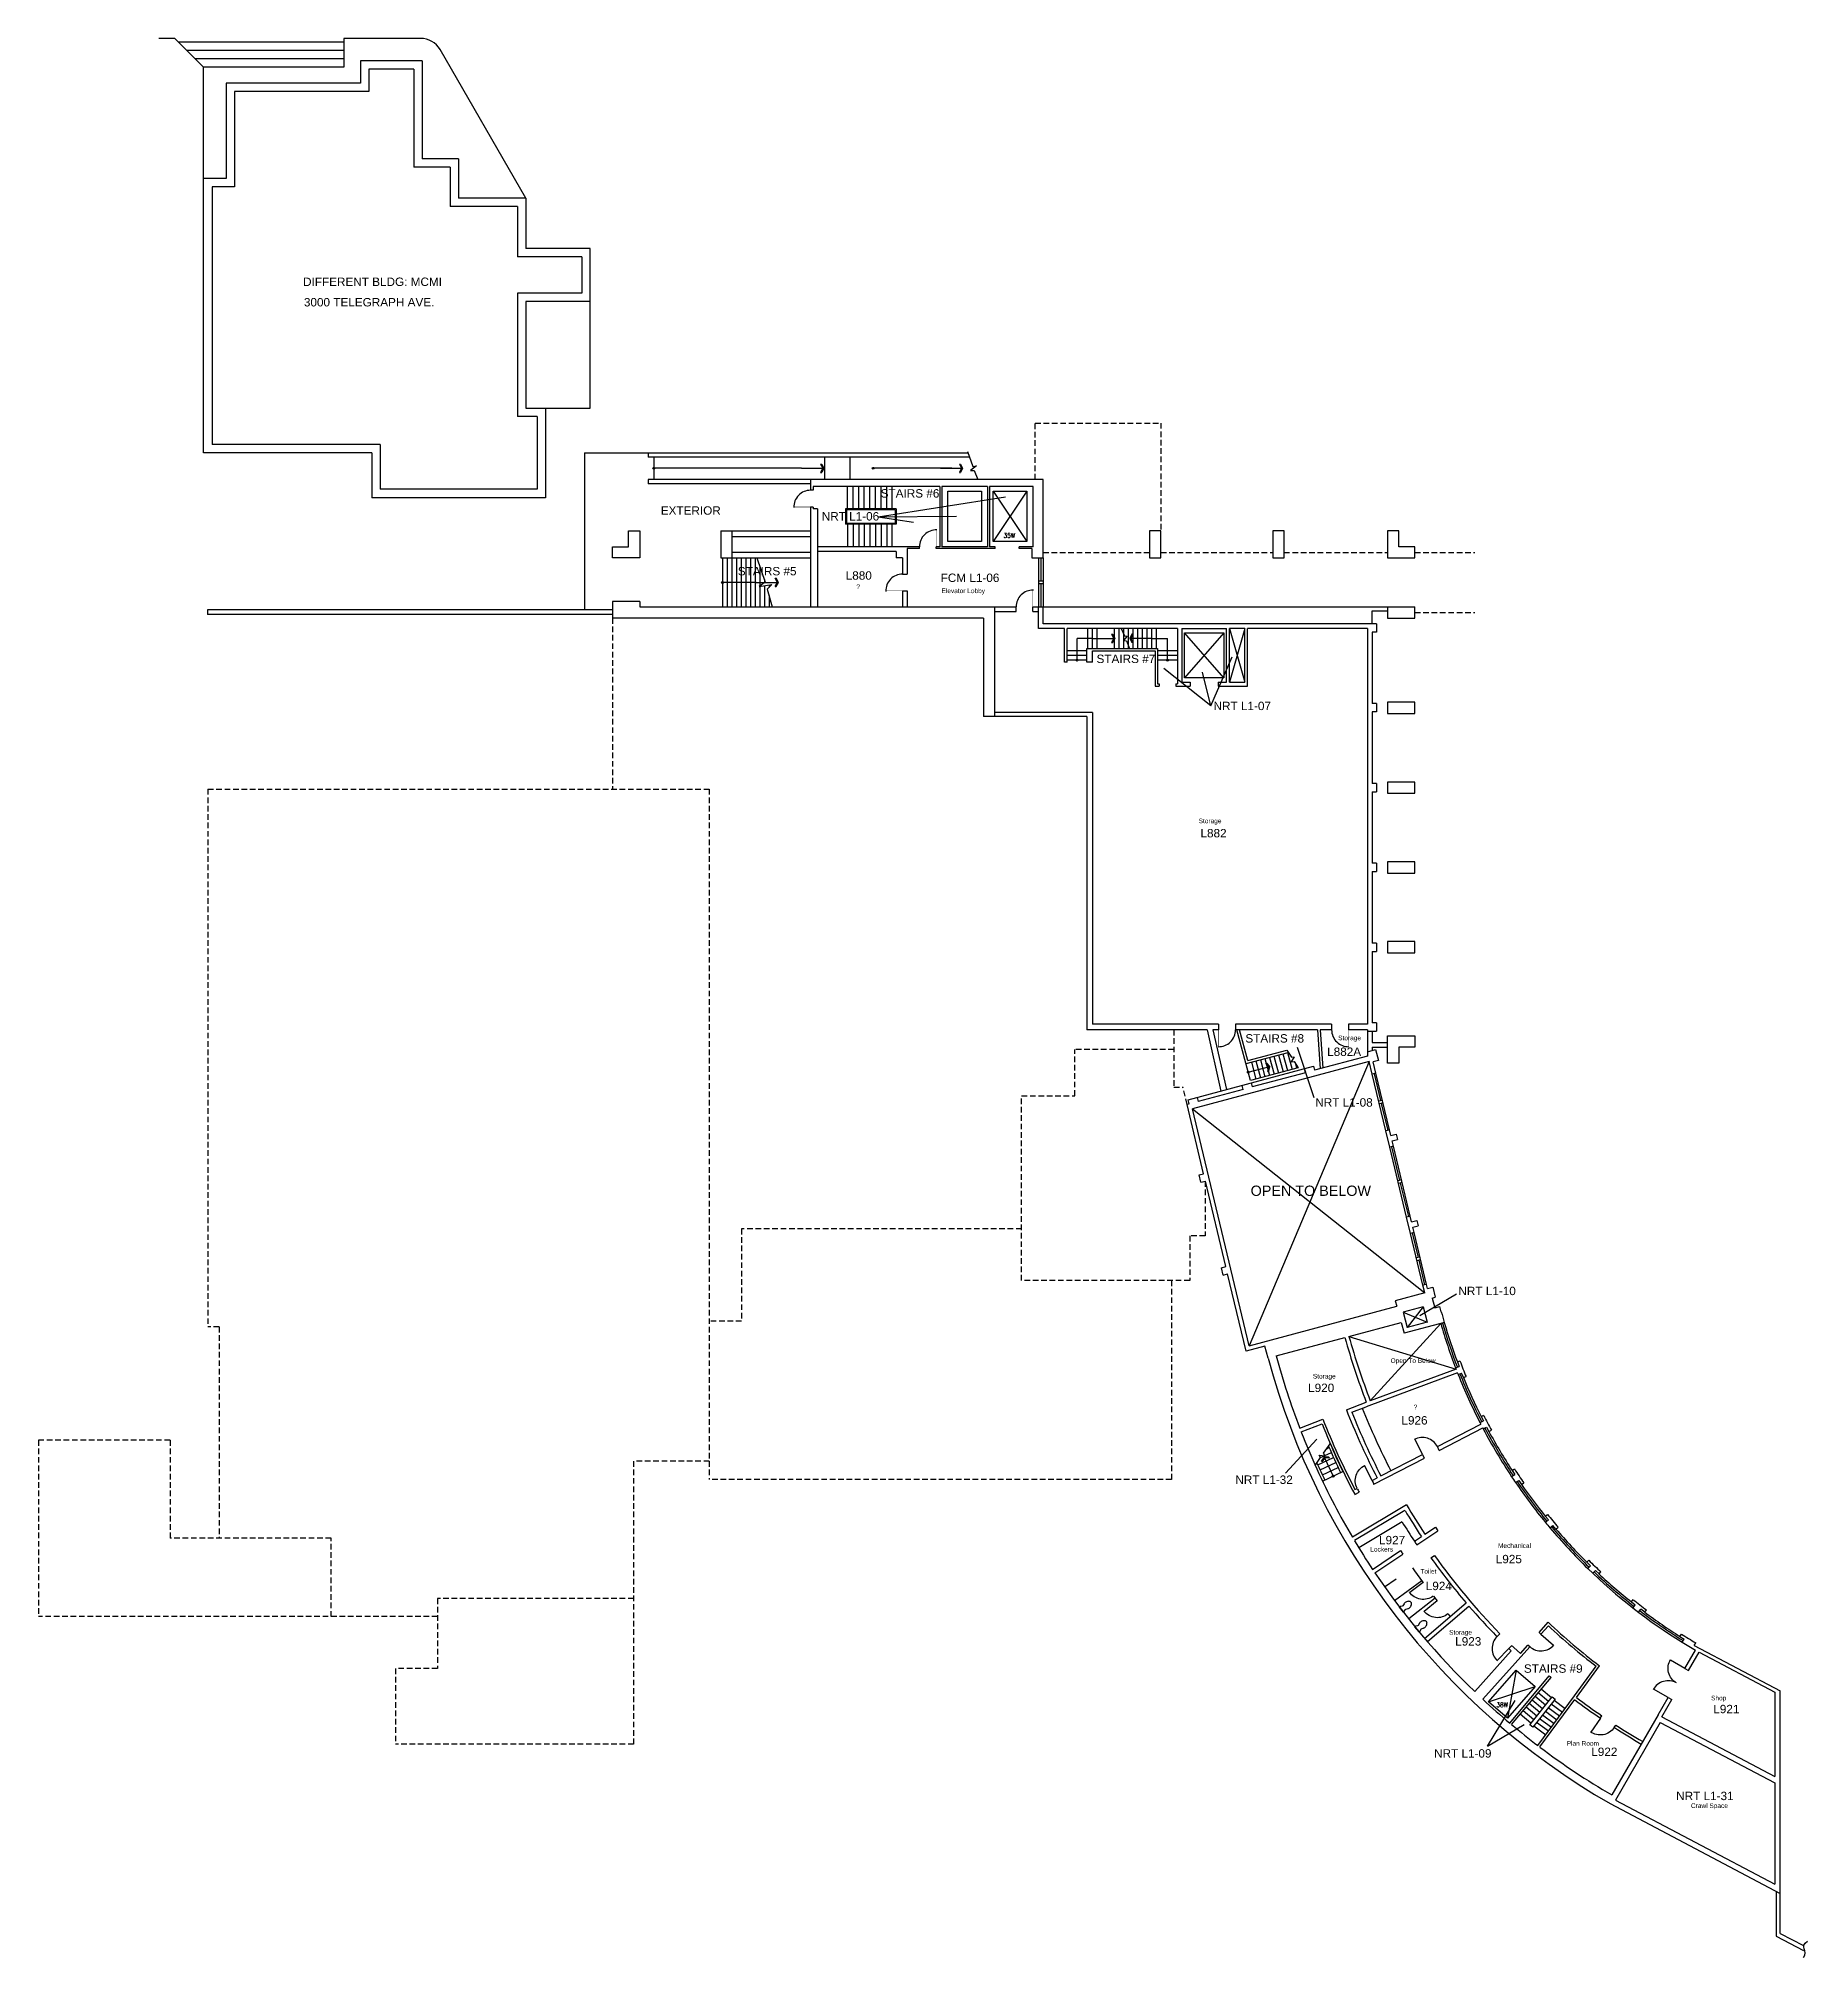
# Model space of a CAD drawing. Extents: x 1035 to 9059, y 37 to 4156.
# Drawn here: x 1035 to 4824, y 45 to 4156 of the extents above; entities that cross this region are included whole.
import ezdxf

# ---------------------------------------------------------------- set-up
doc = ezdxf.new("R2010")
doc.units = 0
doc.header["$LTSCALE"] = 96
doc.header["$MEASUREMENT"] = 0
doc.linetypes.add('HIDDEN2', pattern=[0.1875, 0.125, -0.0625])
doc.layers.get('0').update_dxf_attribs({"linetype": 'CONTINUOUS'})
for name, color, linetype in [('A-ANNO-RNUM', 4, 'CONTINUOUS'), ('A-ANNO-TEXT', 4, 'CONTINUOUS'), ('A-ANNO-TEXT-CTC', 181, 'CONTINUOUS'), ('A-DOOR', 2, 'CONTINUOUS'), ('A-FLOR-CASE', 3, 'CONTINUOUS'), ('A-FLOR-SHFT', 1, 'CONTINUOUS'), ('A-FLOR-STRS', 2, 'CONTINUOUS'), ('A-GLAZ', 2, 'CONTINUOUS'), ('A-OVHD', 1, 'HIDDEN2'), ('A-SYMB', 2, 'CONTINUOUS'), ('A-WALL-FULL', 6, 'CONTINUOUS'), ('A-WALL-SILL', 1, 'CONTINUOUS'), ('L-EXTERIOR', 8, 'CONTINUOUS'), ('P-FIXT', 3, 'CONTINUOUS')]:
    doc.layers.add(name, color=color, linetype=linetype)
doc.layers.add('DEF', color=31, linetype='CONTINUOUS', plot=False)
doc.styles.add('ARIAL', font='arial.ttf')
doc.styles.add('PP-FPLL-unverified$0$STANDARD', font='ROMANS.shx', dxfattribs={"width": 0.85})

msp = doc.modelspace()

# ---------------------------------------------------------------- texts
at = {"layer": 'A-ANNO-RNUM', "style": 'ARIAL'}
for s, p in [('L880', (2764.2, 2996.4)), ('L882', (3524.1, 2444.4)), ('L920', (3754.6, 1256.2)), ('L926', (3954.5, 1186.6)), ('L925', (4156.5, 889.4))]:
    msp.add_text(s, height=18, dxfattribs=at).set_placement(p)
at = {"layer": 'A-ANNO-TEXT', "style": 'ARIAL'}
for s, height, p in [('STAIRS #6', 18, (2839.1, 3172.3)), ('STAIRS #5', 18, (2533.1, 3005.7)), ('STAIRS #7', 18, (3301.4, 2817.9)), ('STAIRS #8', 18, (3620.2, 2004.8)), ('OPEN TO BELOW', 22, (3631.5, 1676.4)), ('STAIRS #9', 18, (4216.8, 654.8))]:
    msp.add_text(s, height=height, dxfattribs=at).set_placement(p)
at = {"layer": 'A-ANNO-TEXT', "style": 'PP-FPLL-unverified$0$STANDARD', "width": 0.85}
for s, p in [('35W', (3102.2, 3086)), ('38W', (4158, 581.1))]:
    msp.add_text(s, height=10.06, dxfattribs=at).set_placement(p)
at = {"layer": 'A-ANNO-TEXT-CTC', "style": 'ARIAL'}
for s, p in [('NRT L1-06', (2712.9, 3123.2)), ('FCM L1-06', (2967.6, 2991.5)), ('NRT L1-07', (3552.1, 2717)), ('L882A', (3795.4, 1976.2)), ('NRT L1-08', (3770, 1867.6)), ('NRT L1-10', (4076.5, 1463.8)), ('NRT L1-32', (3598.8, 1059.4)), ('L927', (3906.5, 930)), ('L924', (4006.6, 831.8)), ('L923', (4069.6, 713.1)), ('L921', (4622.5, 568.1)), ('L922', (4361.1, 476.5)), ('NRT L1-09', (4024.4, 473.1)), ('NRT L1-31', (4543, 382))]:
    msp.add_text(s, height=18, dxfattribs=at).set_placement(p)
at = {"layer": 'DEF', "style": 'ARIAL'}
for s, height, p in [('DIFFERENT BLDG: MCMI', 18, (1601.9, 3625.6)), ('3000 TELEGRAPH AVE.', 18, (1603.7, 3581.8)), ('EXTERIOR', 18, (2368.1, 3135.6)), ('?', 10, (2787, 2976.5)), ('Elevator Lobby', 10, (2969.4, 2967.6)), ('Storage', 10, (3520.1, 2474.7)), ('Storage', 10, (3819, 2009.8)), ('Open To Below', 10, (3931.3, 1318.4)), ('Storage', 10, (3764.9, 1285.1)), ('?', 10, (3980.7, 1219.2)), ('Lockers', 10, (3887.8, 914.5)), ('Mechanical', 10, (4161.3, 922.2)), ('Toilet', 10, (3995.1, 867)), ('Storage', 10, (4056.6, 736.4)), ('Shop', 10, (4617.8, 595.7)), ('Plan Room', 10, (4308.5, 498.5)), ('Crawl Space', 10, (4574.6, 365.1))]:
    msp.add_text(s, height=height, dxfattribs=at).set_placement(p)

# ---------------------------------------------------------------- blocks, each defined once
blk = doc.blocks.new('ARROW')
for p, q in [((0, 0), (47.9, 0)), ((41, 9), (45.5, 0)), ((41, 9), (43.2, 9)), ((45.5, 0), (41, -9)), ((43.2, 9), (47.7, 0)), ((47.7, 0), (43.2, -9)), ((41, -9), (43.2, -9))]:
    blk.add_line(p, q)
for points in [[(41, 9), (45.5, 0), (43.2, 9), (47.7, 0)], [(41, -9), (45.5, 0), (43.2, -9), (47.7, 0)]]:
    blk.add_solid(points)
blk = doc.blocks.new('90S1')
blk.add_line((-0.5, 0), (-0.5, 1))
blk.add_arc((-0.5, 0), 1, 0, 91.707)
blk = doc.blocks.new('TOILET3')
for p, q in [((0, -7), (0, 7)), ((2.5, 7), (0, 7)), ((5.6, 5), (2.5, 7)), ((7.2, 5), (5.6, 5)), ((12.3, 6.8), (7.2, 5)), ((2.5, -7), (0, -7)), ((5.6, -5), (2.5, -7)), ((7.2, -5), (5.6, -5)), ((12.3, -6.8), (7.2, -5))]:
    blk.add_line(p, q)
for centre, radius, start, end in [((15.7, -3.1), 10.5, 90, 108.8354), ((16.2, -0.6), 8.05, 71.1646, 93.7754), ((15.2, -6.5), 14, 57.6462, 74.7553), ((16.2, -4), 11.3, 36.0611, 55.3641), ((20.1, 0), 5.93, 360, 26.7012), ((20.1, 0), 5.93, 333.2988, 0), ((15.7, 3.1), 10.5, 251.1646, 270), ((15.7, 3.1), 10.5, 270, 288.8354), ((15.7, 5.9), 13.2, 284.9626, 301.7838), ((16.2, 4), 11.3, 304.6359, 323.9389)]:
    blk.add_arc(centre, radius, start, end)
blk = doc.blocks.new('break line')
at = {"layer": 'A-FLOR-STRS'}
for p, q in [((2687.1, 1178.6), (2696.7, 1163.8)), ((2702.9, 1164.5), (2696.5, 1153.7)), ((2696.5, 1153.7), (2702.8, 1154.4)), ((2696.7, 1163.8), (2702.9, 1164.5)), ((2702.8, 1154.4), (2711.6, 1140.9))]:
    blk.add_line(p, q, dxfattribs=at)

# ---------------------------------------------------------------- linework, layer by layer
at = {"layer": 'A-ANNO-TEXT'}
msp.add_lwpolyline([(4815.5, 44.6), (4818.8, 50), (4819.6, 54.9), (4818.8, 59.4), (4817.4, 63.6), (4816.3, 67.7), (4816.5, 71.6), (4818.9, 75.6), (4824.5, 79.6)], dxfattribs=at)
at = {"layer": 'A-ANNO-TEXT-CTC'}
for p, q in [((2833.7, 3130.8), (3106.3, 3173.7)), ((2833.7, 3130.8), (3001.7, 3132.7)), ((2833.7, 3130.8), (2909.6, 3119.7)), ((3546.5, 2726.2), (3445.3, 2805.9)), ((3546.5, 2726.2), (3528.4, 2798.2)), ((3546.5, 2726.2), (3592.2, 2831.1)), ((3767.6, 1886.4), (3732.1, 1994)), ((3993.8, 1419.9), (4072.2, 1466.4)), ((3706.1, 1082.3), (3773.1, 1155.5)), ((4138.8, 497.3), (4197.9, 595.7)), ((4138.8, 497.3), (4217.2, 543.8))]:
    msp.add_line(p, q, dxfattribs=at)
at = {"layer": 'A-DOOR'}
for points in [[(2689, 3188, 0.422967), (2653, 3150.9)], [(2959.1, 3103, 0.422967), (2922, 3067)], [(2886, 3008.5, 0.422967), (2850, 2971.4)], [(3166.1, 2974, 0.422967), (3129, 2938)], [(3561.9, 1996, 0.422967), (3599, 2032)], [(3805, 2032, 0.422967), (3842.1, 1996)]]:
    msp.add_lwpolyline(points, format="xyb", dxfattribs=at)
at = {"layer": 'A-DOOR', "const_width": 1}
for points in [[(2689, 3152), (2653, 3152)], [(2958, 3067), (2958, 3103)], [(2886, 2972.5), (2850, 2972.5)], [(3165, 2938), (3165, 2974)], [(3563, 2032), (3563, 1996)], [(3841, 2032), (3841, 1996)]]:
    msp.add_lwpolyline(points, dxfattribs=at)
at = {"layer": 'A-FLOR-CASE'}
msp.add_line((3956, 977.9), (3863.3, 922.3), dxfattribs=at)
for centre, radius, start, end in [((5283.2, 1785.7), 1521, 201.7577, 207.329), ((5194.6, 1740.2), 1454.4, 211.6153, 213.5403)]:
    msp.add_arc(centre, radius, start, end, dxfattribs=at)
at = {"layer": 'A-FLOR-SHFT'}
for p, q in [((3080, 3186), (3152, 3078)), ((3152, 3186), (3080, 3078)), ((3574, 2786.5), (3490, 2882.5)), ((3574, 2882.5), (3490, 2786.5)), ((4200.1, 660.6), (4181.7, 557.3)), ((4141, 592.7), (4240.8, 625.2))]:
    msp.add_line(p, q, dxfattribs=at)
for points in [[(2983, 3186), (3055, 3186), (3055, 3078), (2983, 3078)], [(3080, 3186), (3152, 3186), (3152, 3078), (3080, 3078)], [(3490, 2882.5), (3574, 2882.5), (3574, 2786.5), (3490, 2786.5)], [(4200.1, 660.6), (4240.8, 625.2), (4181.7, 557.3), (4141, 592.7)]]:
    msp.add_lwpolyline(points, close=True, dxfattribs=at)
for points in [[(3586, 2892), (3619, 2777)], [(3619, 2892), (3586, 2777)], [(3885.6, 1964.4), (3628.3, 1355.2)], [(3506.8, 1862.9), (4004.3, 1468.5)], [(4038.7, 1403.1), (3887.6, 1237.7)], [(3958.3, 1427.1), (4009.6, 1405.7)], [(4000.8, 1438.5), (3967.1, 1394.3)], [(3842.1, 1375.3), (4071.6, 1305.4)]]:
    msp.add_lwpolyline(points, dxfattribs=at)
at = {"layer": 'A-FLOR-STRS'}
for p, q in [((1689, 4148), (1335, 4148)), ((1689, 4130), (1353, 4130)), ((1689, 4112), (1371, 4112)), ((2341, 3268), (2341, 3259)), ((3029.3, 3259), (2341, 3259)), ((2353, 3259), (2353, 3211)), ((2719, 3259), (2719, 3211)), ((2773, 3259), (2773, 3211)), ((2341, 3211), (2341, 3202)), ((2689, 3211), (2341, 3211)), ((2689, 3202), (2341, 3202)), ((2768, 3148), (2768, 3196)), ((2780, 3148), (2780, 3196)), ((2792, 3148), (2792, 3196)), ((2804, 3148), (2804, 3196)), ((2816, 3148), (2816, 3196)), ((2828, 3148), (2828, 3196)), ((2840, 3148), (2840, 3196)), ((2852, 3148), (2852, 3196)), ((2864, 3146), (2864, 3196)), ((2872, 3148), (2764, 3148)), ((2764, 3148), (2764, 3115)), ((2870, 3146), (2766, 3146)), ((2766, 3146), (2766, 3117)), ((2870, 3146), (2870, 3117)), ((2872, 3148), (2872, 3115)), ((2872, 3115), (2764, 3115)), ((2870, 3117), (2766, 3117)), ((2768, 3115), (2768, 3067)), ((2780, 3115), (2780, 3067)), ((2792, 3115), (2792, 3067)), ((2804, 3115), (2804, 3067)), ((2816, 3115), (2816, 3067)), ((2828, 3115), (2828, 3067)), ((2840, 3115), (2840, 3067)), ((2852, 3115), (2852, 3067)), ((2864, 3067), (2864, 3117)), ((3283, 2849.2), (3283, 2892)), ((3293, 2849.2), (3293, 2892)), ((3303, 2849.2), (3303, 2892)), ((3339, 2892), (3339, 2849.2)), ((3349, 2892), (3349, 2849.2)), ((3354.5, 2892), (3361, 2876)), ((3359, 2892), (3359, 2849.2)), ((3369, 2892), (3369, 2849.2)), ((3379, 2892), (3379, 2849.2)), ((3389, 2892), (3389, 2849.2)), ((3399, 2892), (3399, 2849.2)), ((3409, 2892), (3409, 2849.2)), ((3419, 2892), (3419, 2849.2)), ((3429, 2892), (3429, 2849.2)), ((3281, 2844), (3238.2, 2844)), ((3367.4, 2875.5), (3358.9, 2865.8)), ((3358.9, 2865.8), (3365.3, 2865.3)), ((3361, 2876), (3367.4, 2875.5)), ((3365.3, 2865.3), (3371.7, 2849.2)), ((3475, 2844), (3432.2, 2844)), ((3281, 2834), (3238.2, 2834)), ((3281, 2824), (3238.2, 2824)), ((3475, 2834), (3432.2, 2834)), ((3475, 2824), (3432.2, 2824)), ((3769.9, 1099.1), (3781.4, 1115.8)), ((3775.1, 1100.2), (3809.3, 1115.7)), ((3781.4, 1115.8), (3778.4, 1121.3)), ((3778.4, 1121.3), (3790.9, 1119.5)), ((3781.3, 1116), (3789.5, 1119.7)), ((3787.8, 1125), (3802, 1145.4)), ((3790.9, 1119.5), (3787.8, 1125)), ((3790.5, 1120.1), (3804.5, 1126.4)), ((3794.7, 1134.8), (3799.9, 1137.1)), ((3780.1, 1089.3), (3814.1, 1105.1)), ((3785.1, 1078.5), (3819, 1094.5)), ((3785.5, 1065.4), (3828.8, 1086.2)), ((3917.9, 839), (3942.9, 855.8)), ((3998.1, 851.5), (3940, 809.1)), ((4026.5, 814.7), (3970.1, 770)), ((4275.7, 601.2), (4253.8, 619.5)), ((4244.4, 562.1), (4221.7, 581.1)), ((4250.7, 569.9), (4228.2, 588.8)), ((4256.9, 577.7), (4234.6, 596.4)), ((4263.2, 585.6), (4241, 604.1)), ((4269.4, 593.4), (4247.4, 611.8)), ((4269.1, 580.2), (4293.4, 562.3)), ((4275.4, 588), (4299.3, 570.3)), ((4281.6, 595.8), (4305.2, 578.4)), ((4232, 546.5), (4208.9, 565.8)), ((4238.2, 554.3), (4215.3, 573.4)), ((4237.9, 541.1), (4263.7, 522)), ((4244.1, 548.9), (4269.7, 530.1)), ((4250.4, 556.7), (4275.6, 538.1)), ((4256.6, 564.5), (4281.5, 546.2)), ((4262.9, 572.3), (4287.4, 554.2))]:
    msp.add_line(p, q, dxfattribs=at)
at = {"layer": 'A-FLOR-STRS', "extrusion": (0, 0, -1)}
for p, q in [((3631.3, 1923.5), (3602.2, 2032)), ((3625.3, 1966.1), (3607.7, 2032)), ((3621.6, 1959.7), (3712.1, 1983.9)), ((3625.3, 1966.1), (3709.1, 1988.6)), ((3681.5, 1975.7), (3691.2, 1939.5)), ((3691.2, 1978.3), (3700.9, 1942.1)), ((3700.8, 1980.9), (3710.5, 1944.7)), ((3710.5, 1983.5), (3720.2, 1947.3)), ((3733.6, 1950.9), (3631.3, 1923.5)), ((3633.2, 1962.8), (3642.9, 1926.6)), ((3642.9, 1965.4), (3652.6, 1929.2)), ((3652.5, 1968), (3662.2, 1931.7)), ((3662.2, 1970.5), (3671.9, 1934.3)), ((3671.8, 1973.1), (3681.6, 1936.9)), ((3726.8, 1961.3), (3729.9, 1949.9))]:
    msp.add_line(p, q, dxfattribs=at)
at = {"layer": 'A-FLOR-STRS'}
for points in [[(3025.2, 3271), (3036.2, 3239), (3044.2, 3240), (3031.2, 3230), (3039.2, 3230), (3047.2, 3211)], [(4022.9, 819.1), (4031.3, 808.8)], [(4054.1, 781), (4058.9, 775.1)]]:
    msp.add_lwpolyline(points, dxfattribs=at)
msp.add_lwpolyline([(4229.4, 543.3), (4277.4, 603.3), (4283.7, 598.4), (4235.7, 538.3)], close=True, dxfattribs=at)
for radius, start, end in [(1511.2, 203.2094, 205.5563), (1506, 203.0845, 205.5558), (1548.7, 204.0721, 205.5594), (1482, 215.305, 216.8179)]:
    msp.add_arc((5187.4, 1735.8), radius, start, end, dxfattribs=at)
at = {"layer": 'A-GLAZ'}
for p, q in [((3182, 3043), (3182, 2993.5)), ((3187, 2993.5), (3177, 2993.5)), ((3187, 2987.5), (3177, 2987.5)), ((3182, 2987.5), (3182, 2938))]:
    msp.add_line(p, q, dxfattribs=at)
at = {"layer": 'A-GLAZ', "extrusion": (0, 0, -1)}
for p, q in [((3896, 1938.2), (3909.8, 1880.4)), ((3911.2, 1874.5), (3925.1, 1816.7)), ((3933.5, 1781.6), (3950.7, 1709.7)), ((3952.1, 1703.8), (3969.3, 1631.9)), ((3977.7, 1596.9), (3990.3, 1544.3)), ((3991.7, 1538.5), (4004.2, 1486))]:
    msp.add_line(p, q, dxfattribs=at)
at = {"layer": 'A-GLAZ'}
for centre, radius, start, end in [((5187.4, 1735.8), 1192, 196.1625, 200.9633), ((5187.4, 1735.8), 1192, 201.6844, 207.1242), ((5187.4, 1735.8), 1192, 207.8452, 213.546), ((5187.4, 1735.8), 1192, 214.267, 219.3822), ((5187.4, 1735.8), 1192, 220.1033, 225.804), ((5105.8, 1641.2), 1067.2, 226.2067, 232.2833), ((5215.3, 1776.4), 1241.1, 232.7936, 238.0119)]:
    msp.add_arc(centre, radius, start, end, dxfattribs=at)
at = {"layer": 'A-OVHD', "linetype": 'HIDDEN2'}
for p, q in [((3170, 3211), (3170, 3332)), ((3170, 3332), (3439, 3332)), ((3439, 3332), (3439, 3101))]:
    msp.add_line(p, q, dxfattribs=at)
at = {"layer": 'A-OVHD'}
for p, q in [((3187, 3055), (3415, 3055)), ((3439, 3055), (3679, 3055)), ((3703, 3055), (3925, 3055)), ((3983, 3055), (4111.9, 3055)), ((3983, 2926), (4111.9, 2926)), ((2265, 2914), (2265, 2548)), ((1398, 2548), (2472, 2548)), ((1398, 2548), (1398, 1396)), ((2472, 2548), (2472, 1069)), ((3467, 2032), (3467, 1909)), ((3467, 1990), (3255, 1990)), ((3255, 1891), (3255, 1990)), ((3467, 1909), (3486.6, 1909)), ((3141, 1495), (3141, 1891)), ((3141, 1891), (3255, 1891)), ((3534, 1707.8), (3534, 1591)), ((3141, 1606), (2541, 1606)), ((2541, 1606), (2541, 1408)), ((3534, 1591), (3501, 1591)), ((3501, 1591), (3501, 1495)), ((3501, 1495), (3141, 1495)), ((3462, 1495), (3462, 1069)), ((2541, 1408), (2472, 1408)), ((1422, 1396), (1398, 1396)), ((1422, 1396), (1422, 943)), ((1317, 1153), (1035, 1153)), ((1035, 1153), (1035, 775)), ((1317, 1153), (1317, 943)), ((2472, 1108), (2310, 1108)), ((2310, 1108), (2310, 502)), ((3462, 1069), (2472, 1069)), ((1662, 943), (1317, 943)), ((1662, 775), (1662, 943)), ((2310, 814), (1890, 814)), ((1890, 814), (1890, 664)), ((1890, 775), (1035, 775)), ((1890, 664), (1800, 664)), ((1800, 664), (1800, 502)), ((2310, 502), (1800, 502))]:
    msp.add_line(p, q, dxfattribs=at)
at = {"layer": 'A-OVHD', "extrusion": (0, 0, -1)}
msp.add_line((3495.3, 1872.3), (3486.6, 1909), dxfattribs=at)
at = {"layer": 'A-SYMB'}
for p, q in [((2669.5, 3235), (2353, 3235)), ((2991.7, 3235), (2823.1, 3235)), ((3292.8, 2870.6), (3259.6, 2870.6)), ((3259.6, 2824), (3259.6, 2870.6)), ((3420.5, 2870.6), (3453.6, 2870.6)), ((3453.6, 2824), (3453.6, 2870.6))]:
    msp.add_line(p, q, dxfattribs=at)
for centre in [(2353, 3235), (2823.1, 3235), (3259.6, 2824), (3453.6, 2824), (3626.5, 1941.6), (3808.2, 1075.8)]:
    msp.add_circle(centre, 2, dxfattribs=at)
at = {"layer": 'A-WALL-FULL'}
for p, q in [((1327, 4156), (1293.3, 4156)), ((1389, 4094), (1327, 4156)), ((1689, 4156), (1689, 4094)), ((1853.8, 4156), (1689, 4156)), ((2079, 3814), (1895.4, 4132)), ((1389, 3268), (1389, 4094)), ((1689, 4094), (1389, 4094)), ((1725, 4108), (1725, 4060)), ((1857, 4108), (1725, 4108)), ((1743, 4090), (1743, 4042)), ((1839, 4090), (1743, 4090)), ((1839, 4090), (1839, 3880)), ((1857, 4108), (1857, 3898)), ((1437, 4060), (1437, 3856)), ((1725, 4060), (1437, 4060)), ((1455, 4042), (1455, 3838)), ((1743, 4042), (1455, 4042)), ((1917, 3880), (1839, 3880)), ((1935, 3898), (1857, 3898)), ((1917, 3880), (1917, 3796)), ((1935, 3898), (1935, 3814)), ((1437, 3856), (1389, 3856)), ((1407, 3838), (1407, 3286)), ((1455, 3838), (1407, 3838)), ((2061, 3796), (1917, 3796)), ((2079, 3814), (1935, 3814)), ((2061, 3796), (2061, 3688)), ((2079, 3814), (2079, 3706)), ((2217, 3706), (2079, 3706)), ((2217, 3364), (2217, 3706)), ((2199, 3688), (2061, 3688)), ((2199, 3688), (2199, 3610)), ((2199, 3610), (2061, 3610)), ((2061, 3610), (2061, 3346)), ((2217, 3592), (2079, 3592)), ((2079, 3592), (2079, 3364)), ((2103, 3346), (2061, 3346)), ((2079, 3364), (2217, 3364)), ((2103, 3346), (2103, 3190)), ((2121, 3364), (2121, 3172)), ((1749, 3268), (1389, 3268)), ((1767, 3286), (1407, 3286)), ((1749, 3268), (1749, 3172)), ((1767, 3286), (1767, 3190)), ((3187, 3211), (2689, 3211)), ((2689, 3211), (2689, 3188)), ((3187, 3043), (3187, 3211)), ((2121, 3172), (1749, 3172)), ((2103, 3190), (1767, 3190)), ((2694.2, 3188), (2689, 3188)), ((2966, 3196), (2694.2, 3196)), ((2694.2, 3196), (2694.2, 3188)), ((2966, 3196), (2966, 3067)), ((3068, 3196), (2970, 3196)), ((2970, 3196), (2970, 3067)), ((3068, 3196), (3068, 3067)), ((3166, 3196), (3072, 3196)), ((3072, 3196), (3072, 3067)), ((3166, 3067), (3166, 3196)), ((2689, 3152), (2689, 2938)), ((2694.2, 3152), (2689, 3152)), ((2694.2, 3152), (2694.2, 3148)), ((2704, 3148), (2694.2, 3148)), ((2704, 3148), (2704, 2938)), ((2299, 3067), (2299, 3101)), ((2299, 3101), (2323, 3101)), ((2323, 3101), (2323, 3043)), ((3439, 3101), (3415, 3101)), ((3415, 3101), (3415, 3043)), ((3439, 3043), (3439, 3101)), ((3679, 3101), (3679, 3043)), ((3703, 3101), (3679, 3101)), ((3703, 3043), (3703, 3101)), ((3925, 3101), (3925, 3043)), ((3949, 3101), (3925, 3101)), ((3949, 3067), (3949, 3101)), ((2265, 3043), (2265, 3067)), ((2265, 3067), (2299, 3067)), ((2323, 3043), (2265, 3043)), ((2922, 3067), (2704, 3067)), ((2872, 3057), (2704, 3057)), ((2872, 3057), (2872, 3043)), ((2886, 3043), (2872, 3043)), ((2886, 3043), (2886, 3008.5)), ((2922, 3063), (2896, 3063)), ((2896, 3063), (2896, 3008.5)), ((2922, 3063), (2922, 3067)), ((2966, 3067), (2958, 3067)), ((2958, 3063), (2958, 3067)), ((3084, 3063), (2958, 3063)), ((3068, 3067), (2970, 3067)), ((3084, 3067), (3072, 3067)), ((3084, 3063), (3084, 3067)), ((3166, 3067), (3136, 3067)), ((3136, 3063), (3136, 3067)), ((3163, 3063), (3136, 3063)), ((3163, 3063), (3163, 3043)), ((3163, 3043), (3187, 3043)), ((3415, 3043), (3439, 3043)), ((3679, 3043), (3703, 3043)), ((3925, 3043), (3983, 3043)), ((3983, 3067), (3949, 3067)), ((3983, 3043), (3983, 3067)), ((2886, 3008.5), (2896, 3008.5)), ((2886, 2972.5), (2886, 2938)), ((2886, 2972.5), (2896, 2972.5)), ((2896, 2972.5), (2896, 2938)), ((2265, 2932), (1397, 2932)), ((1397, 2932), (1397, 2922)), ((2265, 2922), (1397, 2922)), ((2265, 2950), (2265, 2914)), ((2323, 2950), (2265, 2950)), ((2323, 2950), (2323, 2938)), ((2323, 2938), (3129, 2938)), ((3083, 2938), (3083, 2703)), ((3083, 2928), (3129, 2928)), ((3129, 2928), (3129, 2938)), ((3165, 2938), (3983, 2938)), ((3165, 2928), (3165, 2938)), ((3165, 2928), (3177, 2928)), ((3177, 2892), (3177, 2938)), ((3187, 2902), (3187, 2938)), ((3892, 2902), (3892, 2930)), ((3892, 2930), (3925, 2930)), ((3925, 2938), (3925, 2914)), ((3983, 2914), (3983, 2938)), ((3059, 2914), (2265, 2914)), ((3059, 2914), (3059, 2703)), ((3233, 2892), (3177, 2892)), ((3901, 2902), (3187, 2902)), ((3233, 2820), (3233, 2892)), ((3475, 2892), (3238.2, 2892)), ((3238.2, 2820), (3238.2, 2892)), ((3475, 2892), (3475, 2773.2)), ((3484, 2892), (3484, 2777)), ((3484, 2892), (3580, 2892)), ((3580, 2777), (3580, 2892)), ((3619, 2892), (3586, 2892)), ((3586, 2777), (3586, 2892)), ((3619, 2777), (3619, 2892)), ((3882, 2892), (3625, 2892)), ((3625, 2768), (3625, 2892)), ((3882, 2892), (3882, 2044)), ((3892, 2884), (3892, 2731)), ((3901, 2884), (3892, 2884)), ((3901, 2902), (3901, 2884)), ((3925, 2914), (3983, 2914)), ((3281, 2849.2), (3432.2, 2849.2)), ((3281, 2820), (3281, 2849.2)), ((3293, 2844), (3427, 2844)), ((3293, 2820), (3293, 2844)), ((3427, 2844), (3427, 2768)), ((3432.2, 2849.2), (3432.2, 2773.2)), ((3238.2, 2820), (3233, 2820)), ((3293, 2820), (3281, 2820)), ((3427, 2768), (3435.6, 2768)), ((3432.2, 2773.2), (3435.6, 2773.2)), ((3435.6, 2773.2), (3435.6, 2768)), ((3471.6, 2773.2), (3471.6, 2768)), ((3471.6, 2773.2), (3475, 2773.2)), ((3471.6, 2768), (3502, 2768)), ((3484, 2777), (3502, 2777)), ((3502, 2777), (3502, 2768)), ((3562, 2777), (3562, 2768)), ((3562, 2777), (3580, 2777)), ((3562, 2768), (3625, 2768)), ((3586, 2777), (3619, 2777)), ((3901, 2731), (3892, 2731)), ((3901, 2731), (3901, 2713)), ((3983, 2734), (3925, 2734)), ((3925, 2734), (3925, 2710)), ((3983, 2710), (3983, 2734)), ((3281, 2703), (3059, 2703)), ((3293, 2712), (3083, 2712)), ((3281, 2703), (3281, 2032)), ((3293, 2712), (3293, 2044)), ((3901, 2713), (3892, 2713)), ((3892, 2713), (3892, 2560)), ((3925, 2710), (3983, 2710)), ((3901, 2560), (3892, 2560)), ((3901, 2560), (3901, 2542)), ((3925, 2563), (3925, 2539)), ((3983, 2563), (3925, 2563)), ((3983, 2539), (3983, 2563)), ((3892, 2542), (3901, 2542)), ((3892, 2542), (3892, 2389)), ((3925, 2539), (3983, 2539)), ((3901, 2389), (3892, 2389)), ((3901, 2389), (3901, 2371)), ((3983, 2392), (3925, 2392)), ((3925, 2392), (3925, 2368)), ((3983, 2368), (3983, 2392)), ((3892, 2371), (3901, 2371)), ((3892, 2371), (3892, 2218)), ((3925, 2368), (3983, 2368)), ((3983, 2221), (3925, 2221)), ((3925, 2221), (3925, 2197)), ((3983, 2197), (3983, 2221)), ((3901, 2218), (3892, 2218)), ((3892, 2200), (3901, 2200)), ((3892, 2200), (3892, 2047)), ((3901, 2218), (3901, 2200)), ((3925, 2197), (3983, 2197)), ((3538.4, 2032), (3281, 2032)), ((3563, 2044), (3293, 2044)), ((3538.4, 2032), (3568, 1901)), ((3550.7, 2032), (3579.6, 1904.2)), ((3563, 2032), (3550.7, 2032)), ((3563, 2044), (3563, 2032)), ((3805, 2044), (3599, 2044)), ((3599, 2044), (3599, 2032)), ((3775, 2032), (3599, 2032)), ((3775, 2032), (3780.7, 1948.7)), ((3805, 2032), (3780.3, 2032)), ((3780.3, 2032), (3785.9, 1950.1)), ((3805, 2044), (3805, 2032)), ((3882, 2044), (3841, 2044)), ((3841, 2044), (3841, 2032)), ((3882, 2032), (3841, 2032)), ((3882, 2032), (3882, 1975.9)), ((3882, 2029), (3901, 2029)), ((3901, 2047), (3892, 2047)), ((3892, 2029), (3892, 2005)), ((3901, 2047), (3901, 2029)), ((3925, 1961), (3925, 2019)), ((3925, 2019), (3983, 2019)), ((3983, 2019), (3983, 1995)), ((3882, 1975.9), (3768.3, 1945.4)), ((3892, 2005), (3925, 2005)), ((3892, 1995), (3925, 1995)), ((3892, 1995), (3892, 1987.9)), ((3983, 1995), (3949, 1995)), ((3949, 1995), (3949, 1961)), ((3885.6, 1964.4), (3506.8, 1862.9)), ((3749, 1940.2), (3635, 1909.7)), ((3949, 1961), (3925, 1961)), ((3615.7, 1904.5), (3519.1, 1878.6)), ((4010.3, 1477.7), (4021.9, 1480.8)), ((3628.3, 1355.2), (3944.5, 1440)), ((4004.3, 1468.5), (3941.4, 1451.6)), ((3941.4, 1451.6), (3944.5, 1440)), ((4020.4, 1457.6), (4027, 1459.4)), ((4020.4, 1457.6), (4026.1, 1436.4)), ((4026.1, 1436.4), (4037, 1439.3)), ((4039.9, 1428.3), (4037, 1439.3)), ((3842.1, 1375.3), (3953.8, 1405.2)), ((3953.8, 1405.2), (3960, 1382)), ((4000.8, 1438.5), (3958.3, 1427.1)), ((3958.3, 1427.1), (3967.1, 1394.3)), ((4046.4, 1405.2), (3960, 1382)), ((4009.6, 1405.7), (3967.1, 1394.3)), ((4000.8, 1438.5), (4009.6, 1405.7)), ((3686.4, 1333.5), (3833.4, 1372.9)), ((3662.1, 1354.8), (3621.8, 1344)), ((4074.4, 1320.7), (4080, 1322.8)), ((4074.4, 1320.7), (4078.1, 1310.8)), ((4074.9, 1297), (3878.7, 1224.8)), ((4071.6, 1305.4), (3887.6, 1237.7)), ((4070.6, 1308), (4078.1, 1310.8)), ((4076.1, 1294), (4083.5, 1296.9)), ((4087.4, 1287.1), (4083.5, 1296.9)), ((4087.4, 1287.1), (4093.1, 1289.3)), ((3836.7, 1218.1), (3879.2, 1234.5)), ((3736.6, 1179), (3786.2, 1198.4)), ((3848.3, 1213), (3878.7, 1224.8)), ((4123, 1190.6), (4130.1, 1194.2)), ((4125.3, 1203.6), (4130.7, 1206.3)), ((4125.3, 1203.6), (4130.1, 1194.2)), ((3739.9, 1170.6), (3784.6, 1188.1)), ((4031.4, 1139.3), (4124.5, 1187.7)), ((4035.6, 1131.3), (4128.6, 1179.7)), ((4129.9, 1177.3), (4137, 1180.9)), ((4137, 1180.9), (4142, 1171.7)), ((4142, 1171.7), (4147.3, 1174.4)), ((3895.7, 1058.5), (4003.6, 1114.7)), ((3910.7, 1076.4), (3999.5, 1122.6)), ((4003.6, 1114.7), (3999.5, 1122.6)), ((4035.6, 1131.3), (4031.4, 1139.3)), ((3891.6, 1066.5), (3902.7, 1072.3)), ((4190.6, 1075), (4197.3, 1079.4)), ((4191.5, 1088.2), (4196.5, 1091.5)), ((4191.5, 1088.2), (4197.3, 1079.4)), ((3854.5, 1037), (3863.8, 1041.9)), ((3854.9, 1047.4), (3859.7, 1049.9)), ((4199, 1062.5), (4205.7, 1066.9)), ((4205.7, 1066.9), (4211.6, 1058.3)), ((4211.6, 1058.3), (4216.6, 1061.6)), ((3965.3, 1014.8), (3849.4, 945.5)), ((3962.1, 1002.5), (3854, 937.8)), ((4262.5, 990.3), (4267.1, 994.2)), ((4269.2, 982.1), (4262.5, 990.3)), ((3982.4, 936.6), (3997.4, 946.6)), ((3987.4, 929.1), (4032.2, 959.2)), ((4004.8, 951.6), (4027.2, 966.7)), ((4027.2, 966.7), (4032.2, 959.2)), ((4263, 977), (4269.2, 982.1)), ((4272.6, 965.5), (4278.7, 970.6)), ((4285.5, 962.6), (4278.7, 970.6)), ((4285.5, 962.6), (4290.1, 966.5)), ((3892.8, 876.3), (3952.5, 916.5)), ((3897.8, 868.8), (3957.5, 909)), ((4351.7, 891.5), (4355.8, 895.9)), ((4359.2, 884.2), (4351.7, 891.5)), ((4353.7, 878.4), (4359.2, 884.2)), ((4364.5, 868), (4370, 873.8)), ((4377.7, 866.6), (4370, 873.8)), ((4377.7, 866.6), (4381.8, 870.9)), ((4004.2, 728.5), (4093.2, 804.4)), ((4010, 721.7), (4099.1, 797.5)), ((4447.2, 806.7), (4450.8, 811.5)), ((4447.2, 806.7), (4455.4, 800.2)), ((4450.6, 793.8), (4455.4, 800.2)), ((4462.4, 784.7), (4467.3, 791)), ((4475.7, 784.7), (4467.3, 791)), ((4475.7, 784.7), (4479.3, 789.5)), ((4249.4, 741.1), (4268.9, 763)), ((4253.3, 737.6), (4269.2, 755.5)), ((4111.5, 614.5), (4189.4, 702)), ((4129, 598), (4229.4, 710.7)), ((4209.4, 696.2), (4195.4, 708.7)), ((4209.4, 696.2), (4225.5, 714.2)), ((4551.1, 732.7), (4554.3, 737.8)), ((4551.1, 732.7), (4560, 727.1)), ((4555.8, 720.3), (4560, 727.1)), ((4561.7, 664.1), (4584.2, 703.1)), ((4581.5, 713.4), (4584.9, 719)), ((4581.5, 713.4), (4766, 616)), ((4325, 605.2), (4371.7, 668.7)), ((4329.2, 602.1), (4379, 669.7)), ((4569.4, 659.6), (4592, 698.7)), ((4592, 698.7), (4754, 613.3)), ((4186.5, 547.1), (4271.2, 648.4)), ((4190.5, 543.8), (4275.2, 645)), ((4246.7, 498.9), (4325, 605.2)), ((4250.9, 495.8), (4325.6, 597.2)), ((4504.2, 564.5), (4525.7, 601.7)), ((4512.2, 560.3), (4533.4, 597.2)), ((4754, 613.3), (4754, 432.7)), ((4766, 96.4), (4766, 616)), ((4380.5, 557.6), (4384, 562.6)), ((4504.2, 564.5), (4405.2, 393.1)), ((4410.5, 537.7), (4413.8, 542.7)), ((4508.8, 548.5), (4412.7, 382.1)), ((4508.8, 548.5), (4754, 419.1)), ((4512.2, 560.3), (4754, 432.7)), ((4754, 419.1), (4754, 202.1)), ((4401.4, 374.5), (4766, 182.2)), ((4412.7, 382.1), (4754, 202.1)), ((4757, 186.9), (4757, 90.9)), ((4757, 90.9), (4815.4, 60.1)), ((4766, 96.4), (4815.4, 70.3))]:
    msp.add_line(p, q, dxfattribs=at)
at = {"layer": 'A-WALL-FULL', "extrusion": (0, 0, -1)}
for p, q in [((3882, 1985.2), (3899.3, 1989.9)), ((3899.3, 1989.9), (3905.6, 1966.7)), ((3497.6, 1882.2), (3766, 1954.1)), ((3749, 1940.2), (3746.8, 1949)), ((3766, 1954.1), (3768.3, 1945.4)), ((3892.1, 1937.3), (3885.6, 1964.4)), ((3899.9, 1939.2), (3892.1, 1937.3)), ((3905.6, 1966.7), (3894, 1963.6)), ((3899.9, 1939.2), (3894, 1963.6)), ((3615.7, 1904.5), (3613.5, 1913.2)), ((3632.7, 1918.4), (3635, 1909.7)), ((3499.8, 1873.4), (3495.3, 1872.3)), ((3530.9, 1723.5), (3495.3, 1872.3)), ((3499.8, 1873.4), (3497.6, 1882.2)), ((3628.3, 1355.2), (3506.8, 1862.9)), ((3516.8, 1887.3), (3519.1, 1878.6)), ((3929, 1817.6), (3921.2, 1815.7)), ((3929.6, 1780.7), (3921.2, 1815.7)), ((3931.8, 1805.9), (3929, 1817.6)), ((3937.4, 1782.6), (3929.6, 1780.7)), ((3931.8, 1805.9), (3943.4, 1808.7)), ((3934.6, 1794.2), (3946.2, 1797)), ((3937.4, 1782.6), (3934.6, 1794.2)), ((3943.4, 1808.7), (3946.2, 1797)), ((3521.2, 1721.2), (3530.9, 1723.5)), ((3524.9, 1705.7), (3521.2, 1721.2)), ((3524.9, 1705.7), (3534.7, 1708)), ((3578.5, 1524.8), (3534.7, 1708)), ((3973.2, 1632.8), (3965.4, 1630.9)), ((3973.8, 1595.9), (3965.4, 1630.9)), ((3976, 1621.1), (3973.2, 1632.8)), ((3976, 1621.1), (3987.7, 1623.9)), ((3978.8, 1609.5), (3990.5, 1612.3)), ((3981.6, 1597.8), (3978.8, 1609.5)), ((3987.7, 1623.9), (3990.5, 1612.3)), ((3981.6, 1597.8), (3973.8, 1595.9)), ((3568.8, 1522.5), (3578.5, 1524.8)), ((3572.5, 1506.9), (3568.8, 1522.5)), ((3572.5, 1506.9), (3582.2, 1509.3)), ((3621.8, 1344), (3582.2, 1509.3)), ((4008.1, 1486.9), (4000.3, 1485.1)), ((4004.3, 1468.5), (4000.3, 1485.1)), ((4010.3, 1477.7), (4008.1, 1486.9)), ((4021.9, 1480.8), (4027, 1459.4)), ((3669, 1328.9), (3662.1, 1354.8))]:
    msp.add_line(p, q, dxfattribs=at)
at = {"layer": 'A-WALL-FULL'}
for points in [[(4017.8, 901), (4025.1, 906.3)], [(4253.3, 737.6), (4249.4, 741.1)], [(4165.5, 738.3), (4159.1, 732.1)], [(4191, 712.9), (4184.6, 706.7)], [(4229.4, 710.7), (4225.5, 714.2)], [(4561.7, 664.1), (4569.4, 659.6)], [(4525.7, 601.7), (4533.4, 597.2)]]:
    msp.add_lwpolyline(points, dxfattribs=at)
for centre, radius, start, end in [((1853.8, 4108), 48, 30, 90), ((5187.4, 1735.8), 1188, 195.0049, 196.1625), ((5338.6, 1794.1), 1563, 195.6374, 200.9822), ((5338.6, 1794.1), 1554, 195.6374, 200.9822), ((5187.4, 1735.8), 1572, 195.0049, 240), ((5187.4, 1735.8), 1554, 195.0049, 200.9985), ((5187.4, 1735.8), 1182, 200.4543, 202.1995), ((5187.4, 1735.8), 1196, 200.9633, 201.097), ((5187.4, 1735.8), 1196, 201.5282, 201.6819), ((5214.2, 1757.5), 1533.6, 201.3835, 207.582), ((5186.9, 1735.6), 1446, 200.9737, 201.3303), ((5283.2, 1785.7), 1554, 201.7577, 207.329), ((5283.2, 1785.7), 1545, 201.7577, 207.329), ((5187.4, 1735.8), 1182, 206.6152, 208.3604), ((5187.4, 1735.8), 1554, 201.3303, 207.6608), ((5226.1, 1763.4), 1552.1, 201.756, 207.9016), ((5187.4, 1735.8), 1196, 207.1242, 207.2804), ((5268.2, 1778.4), 1287.3, 207.7162, 207.8381), ((5187.4, 1735.8), 1196, 213.546, 214.2646), ((5187.4, 1735.8), 1182, 213.037, 214.7822), ((5184.9, 1733), 1491, 207.2685, 207.6144), ((5190.4, 1735.4), 1461, 207.2496, 207.6026), ((5187.4, 1735.8), 1554, 207.6608, 210.5704), ((5194.6, 1740.2), 1436.4, 210.9062, 213.5403), ((5194.6, 1740.2), 1427.4, 210.5449, 213.5403), ((5187.4, 1735.8), 1182, 218.8671, 220.6123), ((5187.4, 1735.8), 1196, 219.3847, 220.1033), ((5187.4, 1735.8), 1554, 210.9023, 213.5812), ((5187.4, 1735.8), 1482, 213.565, 213.913), ((5187.4, 1735.8), 1446, 213.5564, 213.913), ((5187.4, 1735.8), 1428, 215.5182, 224.309), ((5187.4, 1735.8), 1554, 213.913, 226.1854), ((5186, 1734.8), 1435.2, 215.515, 220.4118), ((5187.4, 1735.8), 1182, 225.2889, 227.0341), ((5186, 1734.8), 1435.2, 220.7711, 224.3164), ((5187.4, 1735.8), 1182, 231.4497, 233.1949), ((5187.4, 1735.8), 1338, 226.6466, 232.8289), ((5187.4, 1735.8), 1343.2, 226.8771, 232.6081), ((5186, 1734.8), 1435.2, 225.7536, 226.0223), ((5187.4, 1735.8), 1428, 225.7534, 225.9984), ((5187.4, 1735.8), 1182, 237.6106, 239.3558), ((5187.4, 1735.8), 1196, 238.1196, 239.7115), ((5187.4, 1735.8), 1422, 229.8848, 230.0963), ((5187.4, 1735.8), 1554, 227.0707, 229.9028), ((5187.4, 1735.8), 1428, 232.8795, 235.5972), ((5187.4, 1735.8), 1422, 232.8795, 235.5971), ((5187.4, 1735.8), 1554, 230.0963, 232.7469), ((5187.4, 1735.8), 1428, 237.0416, 239.7593), ((5187.4, 1735.8), 1422, 237.0416, 239.7593), ((5187.4, 1735.8), 1554, 232.9405, 239.7788)]:
    msp.add_arc(centre, radius, start, end, dxfattribs=at)
at = {"layer": 'A-WALL-SILL'}
for p, q in [((3177, 3043), (3177, 2938)), ((3187, 3043), (3187, 2938)), ((3913.7, 1881.3), (3906, 1879.4)), ((3915.1, 1875.5), (3907.4, 1873.6)), ((3954.6, 1710.6), (3946.8, 1708.7)), ((3956, 1704.8), (3948.2, 1702.9)), ((3994.2, 1545.3), (3986.4, 1543.4)), ((3995.6, 1539.4), (3987.8, 1537.6))]:
    msp.add_line(p, q, dxfattribs=at)
at = {"layer": 'A-WALL-SILL', "extrusion": (0, 0, -1)}
for p, q in [((3921.2, 1815.7), (3892.1, 1937.3)), ((3929, 1817.6), (3899.9, 1939.2)), ((3965.4, 1630.9), (3929.6, 1780.7)), ((3973.2, 1632.8), (3937.4, 1782.6)), ((4000.3, 1485.1), (3973.8, 1595.9)), ((4008.1, 1486.9), (3981.6, 1597.8))]:
    msp.add_line(p, q, dxfattribs=at)
at = {"layer": 'A-WALL-SILL'}
for radius, start, end in [(1196, 196.1548, 200.9633), (1188, 196.1625, 200.4569), (1196, 201.6819, 207.1242), (1188, 202.1933, 206.6177), (1196, 207.8428, 213.546), (1188, 208.3541, 213.0395), (1196, 214.2646, 219.3847), (1188, 214.7759, 218.8733), (1196, 220.1033, 225.8065), (1188, 220.6097, 225.2951), (1196, 225.8065, 238.1196), (1188, 227.0315, 231.456), (1188, 233.1924, 237.6131)]:
    msp.add_arc((5187.4, 1735.8), radius, start, end, dxfattribs=at)
at = {"layer": 'L-EXTERIOR'}
for p, q in [((2205, 3268), (2205, 2932)), ((2205, 3268), (3026.2, 3268)), ((2497, 3101), (2497, 3043)), ((2497, 3101), (2689, 3101)), ((2521, 3043), (2521, 3101)), ((2521, 3089), (2689, 3089)), ((2497, 3043), (2689, 3043)), ((2500, 3043), (2500, 2938)), ((2510, 3043), (2510, 2938)), ((2520, 3043), (2520, 2938)), ((2689, 3055), (2521, 3055)), ((2530, 3043), (2530, 2938)), ((2540, 3043), (2540, 2938)), ((2550, 3043), (2550, 2938)), ((2560, 3043), (2560, 2938)), ((2570, 3043), (2570, 2938)), ((2580, 3025.7), (2580, 2938)), ((2572.3, 2990.5), (2500, 2990.5)), ((2590, 2996.8), (2590, 2989.6)), ((2590, 2983.6), (2590, 2938)), ((2600, 2985.1), (2600, 2980)), ((2600, 2962.2), (2600, 2938))]:
    msp.add_line(p, q, dxfattribs=at)
msp.add_lwpolyline([(2574, 3043), (2592, 2991), (2579, 2982), (2606, 2986), (2596, 2976), (2607, 2938)], dxfattribs=at)
msp.add_circle((2500, 2990.5), 2, dxfattribs=at)

# ---------------------------------------------------------------- block references
msp.add_blockref('break line', (1022, 810))
at = {"layer": 'A-DOOR'}
for p, xscale, yscale, zscale, rotation in [((4015.4, 1131), 36, 36, 36, 27), ((3875.6, 1058.3), -36, 36, 36, 27.20180068400848), ((4012, 833.5), -36, 36, 36, 126.227662177698), ((4042.7, 794.9), -36, 36, 36, 129.4400442641037), ((4171.9, 719.4), 36.00000000000002, 36.00000000000002, 36.00000000000002, 135.2506907496652), ((4241.4, 724.2), -36, -36, 36, 48.30000000000235), ((4552.7, 648.5), -36.00869821908364, 36.00869821908363, 36.00869821908364, 60.0081334844208), ((4534.7, 617.3), 36.00869821908364, 36.00869821908364, 36.00869821908364, 60.0081334844222), ((4395.4, 547.4), 36, -36, 36, 325.712551610264)]:
    msp.add_blockref('90S1', p, dxfattribs=dict(at, xscale=xscale, yscale=yscale, zscale=zscale, rotation=rotation))
at = {"layer": 'A-SYMB'}
for p in [(2669.5, 3235), (2966.9, 3235), (3292.8, 2870.6)]:
    msp.add_blockref('ARROW', p, dxfattribs=at)
at = {"layer": 'A-SYMB', "xscale": -1}
msp.add_blockref('ARROW', (3420.5, 2870.6), dxfattribs=at)
for p, rotation in [((3626.5, 1941.6), 194.3967347919044), ((3809.5, 1073.7), 295.0899002855855)]:
    msp.add_blockref('ARROW', p, dxfattribs=dict(at, rotation=rotation))
at = {"layer": 'L-EXTERIOR', "xscale": -1, "rotation": 180}
msp.add_blockref('ARROW', (2572.3, 2990.5), dxfattribs=at)
at = {"layer": 'P-FIXT'}
for p, rotation in [((3954.4, 790), 36.8864764488648), ((3988, 747.8), 39.4490551671425)]:
    msp.add_blockref('TOILET3', p, dxfattribs=dict(at, rotation=rotation))

msp.set_redraw_order([(e.dxf.handle, doc.entitydb.next_handle()) for e in msp.query("TEXT MTEXT ATTDEF DIMENSION ARC_DIMENSION")])  # texts and dimensions are drawn at this point

doc.saveas('drawing.dxf')
